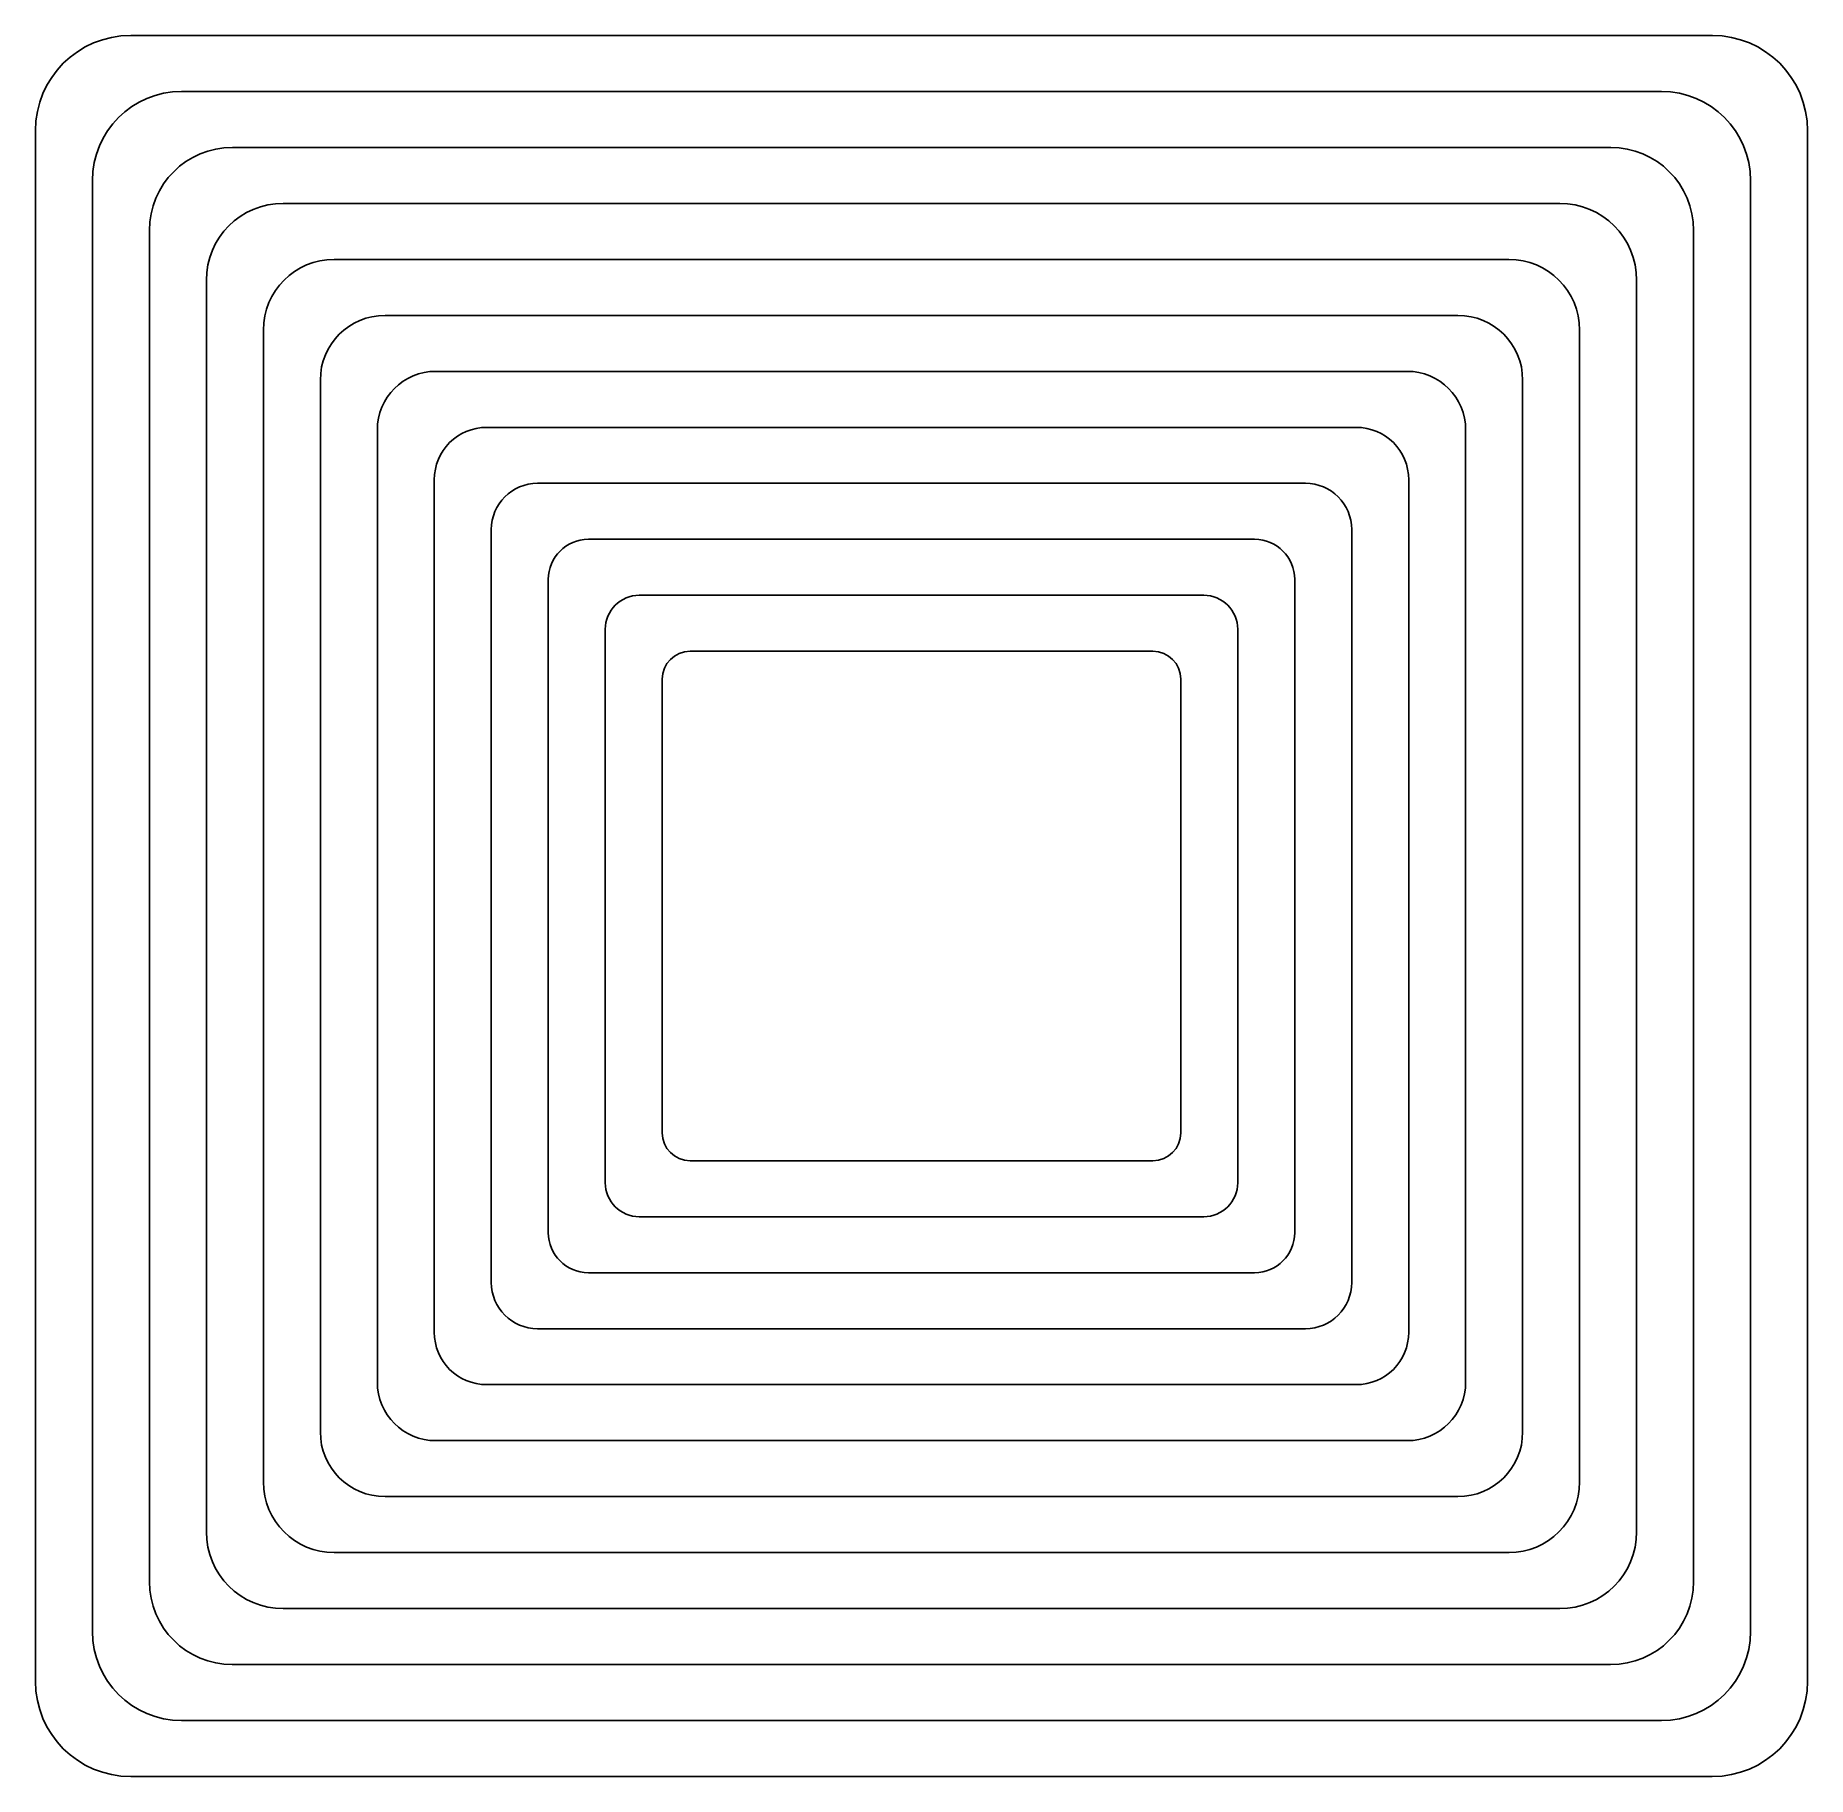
# Model space of a CAD drawing. Header units: centimetres. Extents: x -6.1 to 6.1, y -6 to 6.
import ezdxf

# ---------------------------------------------------------------- set-up
doc = ezdxf.new("R2010")
doc.units = ezdxf.units.CM
doc.header["$MEASUREMENT"] = 0
doc.layers.add('Layer 1', color=7, linetype='Continuous')

msp = doc.modelspace()

# ---------------------------------------------------------------- linework, layer by layer
at = {"layer": 'Layer 1', "color": 88, "lineweight": 25}
msp.add_open_spline([(-5.48602, 6.04035), (-5.48602, 6.04035), (5.48601, 6.04035), (5.48601, 6.04035), (5.48601, 6.04035), (5.48601, 6.04035), (5.48601, 6.04035), (5.48601, 6.04035), (5.48601, 6.04035), (5.8523, 6.04035), (6.14719, 5.74546), (6.14719, 5.37917), (6.14719, 5.37917), (6.14719, 5.37917), (6.14719, 5.37917), (6.14719, 5.37917), (6.14719, 5.37917), (6.14719, 5.37917), (6.14719, -5.37905), (6.14719, -5.37905), (6.14719, -5.37905), (6.14719, -5.37905), (6.14719, -5.37905), (6.14719, -5.37905), (6.14719, -5.37905), (6.14719, -5.74535), (5.8523, -6.04023), (5.48601, -6.04023), (5.48601, -6.04023), (5.48601, -6.04023), (5.48601, -6.04023), (5.486, -6.04023), (5.486, -6.04023), (5.47529, -6.04023), (-5.48602, -6.04023), (-5.48602, -6.04023), (-5.48602, -6.04023), (-5.48602, -6.04023), (-5.48602, -6.04023), (-5.48602, -6.04023), (-5.48602, -6.04023), (-5.85232, -6.04023), (-6.1472, -5.74534), (-6.1472, -5.37905), (-6.1472, -5.37905), (-6.1472, -5.37905), (-6.1472, -5.37905), (-6.1472, -5.37905), (-6.1472, -5.37905), (-6.1472, -5.37905), (-6.1472, 5.37917), (-6.1472, 5.37917), (-6.1472, 5.37917), (-6.1472, 5.37918), (-6.1472, 5.37918), (-6.1472, 5.37919), (-6.1472, 5.37919), (-6.14719, 5.74548), (-5.85231, 6.04035), (-5.48602, 6.04035), (-5.48602, 6.04035), (-5.48602, 6.04035), (-5.48602, 6.04035), (-5.48602, 6.04035)], degree=3, knots=[0, 0, 0, 0, 0.05882353, 0.05882353, 0.05882353, 0.05882353, 0.11764706, 0.11764706, 0.11764706, 0.11764706, 0.17647059, 0.17647059, 0.17647059, 0.17647059, 0.23529412, 0.23529412, 0.23529412, 0.23529412, 0.29411765, 0.29411765, 0.29411765, 0.29411765, 0.35294118, 0.35294118, 0.35294118, 0.35294118, 0.41176471, 0.41176471, 0.41176471, 0.41176471, 0.47058824, 0.47058824, 0.47058824, 0.47058824, 0.52941176, 0.52941176, 0.52941176, 0.52941176, 0.58823529, 0.58823529, 0.58823529, 0.58823529, 0.64705882, 0.64705882, 0.64705882, 0.64705882, 0.70588235, 0.70588235, 0.70588235, 0.70588235, 0.76470588, 0.76470588, 0.76470588, 0.76470588, 0.82352941, 0.82352941, 0.82352941, 0.82352941, 0.88235294, 0.88235294, 0.88235294, 0.88235294, 1, 1, 1, 1], dxfattribs=at)
at = {"layer": 'Layer 1', "color": 251}
for points, knots in [([(-5.13321, 5.6519), (-5.13321, 5.6519), (5.13321, 5.6519), (5.13321, 5.6519), (5.13321, 5.6519), (5.13321, 5.6519), (5.13321, 5.6519), (5.13321, 5.6519), (5.13321, 5.6519), (5.47595, 5.6519), (5.75187, 5.37598), (5.75187, 5.03324), (5.75187, 5.03324), (5.75187, 5.03324), (5.75187, 5.03324), (5.75187, 5.03324), (5.75187, 5.03324), (5.75187, 5.03268), (5.75187, -5.03312), (5.75187, -5.03312), (5.75187, -5.03312), (5.75187, -5.03312), (5.75187, -5.03312), (5.75187, -5.03312), (5.75187, -5.03312), (5.75187, -5.37586), (5.47594, -5.65178), (5.13321, -5.65178), (5.13321, -5.65178), (5.13321, -5.65178), (5.13321, -5.65178), (5.1332, -5.65178), (5.1332, -5.65178), (5.12347, -5.65178), (-5.13322, -5.65178), (-5.13322, -5.65178), (-5.13322, -5.65178), (-5.13322, -5.65178), (-5.13322, -5.65178), (-5.13322, -5.65178), (-5.13322, -5.65178), (-5.47596, -5.65178), (-5.75188, -5.37586), (-5.75188, -5.03312), (-5.75188, -5.03312), (-5.75188, -5.03312), (-5.75188, -5.03312), (-5.75188, -5.03312), (-5.75188, -5.03312), (-5.75188, -5.03256), (-5.75188, 5.03324), (-5.75188, 5.03324), (-5.75188, 5.03324), (-5.75188, 5.03325), (-5.75188, 5.03325), (-5.75188, 5.03325), (-5.75188, 5.03325), (-5.75187, 5.37598), (-5.47595, 5.6519), (-5.13322, 5.6519), (-5.13322, 5.6519), (-5.13322, 5.6519), (-5.13322, 5.6519), (-5.13322, 5.6519), (-5.13322, 5.6519), (-5.13322, 5.6519), (-5.13321, 5.6519), (-5.13321, 5.6519)], [0, 0, 0, 0, 0.05555556, 0.05555556, 0.05555556, 0.05555556, 0.11111111, 0.11111111, 0.11111111, 0.11111111, 0.16666667, 0.16666667, 0.16666667, 0.16666667, 0.22222222, 0.22222222, 0.22222222, 0.22222222, 0.27777778, 0.27777778, 0.27777778, 0.27777778, 0.33333333, 0.33333333, 0.33333333, 0.33333333, 0.38888889, 0.38888889, 0.38888889, 0.38888889, 0.44444444, 0.44444444, 0.44444444, 0.44444444, 0.5, 0.5, 0.5, 0.5, 0.55555556, 0.55555556, 0.55555556, 0.55555556, 0.61111111, 0.61111111, 0.61111111, 0.61111111, 0.66666667, 0.66666667, 0.66666667, 0.66666667, 0.72222222, 0.72222222, 0.72222222, 0.72222222, 0.77777778, 0.77777778, 0.77777778, 0.77777778, 0.83333333, 0.83333333, 0.83333333, 0.83333333, 0.88888889, 0.88888889, 0.88888889, 0.88888889, 1, 1, 1, 1]), ([(-5.13321, 5.6519), (-5.13321, 5.6519), (-5.13321, 5.6519), (-5.13321, 5.6519), (-5.13321, 5.6519), (-5.13321, 5.6519), (-5.13321, 5.6519), (-5.13321, 5.6519)], [0, 0, 0, 0, 0.33333333, 0.33333333, 0.33333333, 0.33333333, 1, 1, 1, 1]), ([(-4.0748, 4.48655), (-4.0748, 4.48655), (4.0748, 4.48655), (4.0748, 4.48655), (4.0748, 4.48655), (4.0748, 4.48655), (4.07481, 4.48655), (4.07481, 4.48655), (4.07481, 4.48655), (4.34688, 4.48655), (4.56591, 4.26752), (4.56591, 3.99545), (4.56591, 3.99545), (4.56591, 3.99545), (4.56591, 3.99545), (4.56591, 3.99545), (4.56591, 3.99545), (4.56591, 3.99322), (4.56591, -3.99533), (4.56591, -3.99533), (4.56591, -3.99533), (4.56591, -3.99533), (4.56591, -3.99534), (4.56591, -3.99534), (4.56591, -3.99534), (4.5659, -4.26741), (4.34687, -4.48643), (4.07481, -4.48643), (4.07481, -4.48643), (4.07481, -4.48643), (4.07481, -4.48643), (4.07481, -4.48643), (4.07481, -4.48643), (4.068, -4.48643), (-4.07479, -4.48643), (-4.07479, -4.48643), (-4.07479, -4.48643), (-4.07479, -4.48643), (-4.0748, -4.48643), (-4.0748, -4.48643), (-4.0748, -4.48643), (-4.34687, -4.48643), (-4.56589, -4.2674), (-4.56589, -3.99533), (-4.56589, -3.99533), (-4.56589, -3.99533), (-4.56589, -3.99533), (-4.56589, -3.99533), (-4.56589, -3.99533), (-4.56589, -3.9931), (-4.56589, 3.99545), (-4.56589, 3.99545), (-4.56589, 3.99545), (-4.56589, 3.99545), (-4.56589, 3.99546), (-4.56589, 3.99546), (-4.56589, 3.99546), (-4.56588, 4.26752), (-4.34686, 4.48655), (-4.07479, 4.48655), (-4.07479, 4.48655), (-4.07479, 4.48655), (-4.07479, 4.48655), (-4.07479, 4.48655), (-4.07479, 4.48655), (-4.07479, 4.48655), (-4.0748, 4.48655), (-4.0748, 4.48655)], [0, 0, 0, 0, 0.05555556, 0.05555556, 0.05555556, 0.05555556, 0.11111111, 0.11111111, 0.11111111, 0.11111111, 0.16666667, 0.16666667, 0.16666667, 0.16666667, 0.22222222, 0.22222222, 0.22222222, 0.22222222, 0.27777778, 0.27777778, 0.27777778, 0.27777778, 0.33333333, 0.33333333, 0.33333333, 0.33333333, 0.38888889, 0.38888889, 0.38888889, 0.38888889, 0.44444444, 0.44444444, 0.44444444, 0.44444444, 0.5, 0.5, 0.5, 0.5, 0.55555556, 0.55555556, 0.55555556, 0.55555556, 0.61111111, 0.61111111, 0.61111111, 0.61111111, 0.66666667, 0.66666667, 0.66666667, 0.66666667, 0.72222222, 0.72222222, 0.72222222, 0.72222222, 0.77777778, 0.77777778, 0.77777778, 0.77777778, 0.83333333, 0.83333333, 0.83333333, 0.83333333, 0.88888889, 0.88888889, 0.88888889, 0.88888889, 1, 1, 1, 1]), ([(-4.0748, 4.48655), (-4.0748, 4.48655), (-4.0748, 4.48655), (-4.0748, 4.48655), (-4.0748, 4.48655), (-4.0748, 4.48655), (-4.0748, 4.48655), (-4.0748, 4.48655)], [0, 0, 0, 0, 0.33333333, 0.33333333, 0.33333333, 0.33333333, 1, 1, 1, 1])]:
    msp.add_open_spline(points, degree=3, knots=knots, dxfattribs=at)
at = {"layer": 'Layer 1', "lineweight": 25}
for points, knots in [([(-5.13321, 5.6519), (-5.13321, 5.6519), (5.13321, 5.6519), (5.13321, 5.6519), (5.13321, 5.6519), (5.13321, 5.6519), (5.13321, 5.6519), (5.13321, 5.6519), (5.13321, 5.6519), (5.47595, 5.6519), (5.75187, 5.37598), (5.75187, 5.03324), (5.75187, 5.03324), (5.75187, 5.03324), (5.75187, 5.03324), (5.75187, 5.03324), (5.75187, 5.03324), (5.75187, 5.03268), (5.75187, -5.03312), (5.75187, -5.03312), (5.75187, -5.03312), (5.75187, -5.03312), (5.75187, -5.03312), (5.75187, -5.03312), (5.75187, -5.03312), (5.75187, -5.37586), (5.47594, -5.65178), (5.13321, -5.65178), (5.13321, -5.65178), (5.13321, -5.65178), (5.13321, -5.65178), (5.1332, -5.65178), (5.1332, -5.65178), (5.12347, -5.65178), (-5.13322, -5.65178), (-5.13322, -5.65178), (-5.13322, -5.65178), (-5.13322, -5.65178), (-5.13322, -5.65178), (-5.13322, -5.65178), (-5.13322, -5.65178), (-5.47596, -5.65178), (-5.75188, -5.37586), (-5.75188, -5.03312), (-5.75188, -5.03312), (-5.75188, -5.03312), (-5.75188, -5.03312), (-5.75188, -5.03312), (-5.75188, -5.03312), (-5.75188, -5.03256), (-5.75188, 5.03324), (-5.75188, 5.03324), (-5.75188, 5.03324), (-5.75188, 5.03325), (-5.75188, 5.03325), (-5.75188, 5.03325), (-5.75188, 5.03325), (-5.75187, 5.37598), (-5.47595, 5.6519), (-5.13322, 5.6519), (-5.13322, 5.6519), (-5.13322, 5.6519), (-5.13322, 5.6519), (-5.13322, 5.6519)], [0, 0, 0, 0, 0.05882353, 0.05882353, 0.05882353, 0.05882353, 0.11764706, 0.11764706, 0.11764706, 0.11764706, 0.17647059, 0.17647059, 0.17647059, 0.17647059, 0.23529412, 0.23529412, 0.23529412, 0.23529412, 0.29411765, 0.29411765, 0.29411765, 0.29411765, 0.35294118, 0.35294118, 0.35294118, 0.35294118, 0.41176471, 0.41176471, 0.41176471, 0.41176471, 0.47058824, 0.47058824, 0.47058824, 0.47058824, 0.52941176, 0.52941176, 0.52941176, 0.52941176, 0.58823529, 0.58823529, 0.58823529, 0.58823529, 0.64705882, 0.64705882, 0.64705882, 0.64705882, 0.70588235, 0.70588235, 0.70588235, 0.70588235, 0.76470588, 0.76470588, 0.76470588, 0.76470588, 0.82352941, 0.82352941, 0.82352941, 0.82352941, 0.88235294, 0.88235294, 0.88235294, 0.88235294, 1, 1, 1, 1]), ([(-5.13321, 5.6519), (-5.13321, 5.6519), (-5.13321, 5.6519), (-5.13321, 5.6519), (-5.13321, 5.6519), (-5.13321, 5.6519), (-5.13321, 5.6519), (-5.13321, 5.6519)], [0, 0, 0, 0, 0.33333333, 0.33333333, 0.33333333, 0.33333333, 1, 1, 1, 1]), ([(-4.78041, 5.26345), (-4.78041, 5.26345), (4.78041, 5.26345), (4.78041, 5.26345), (4.78041, 5.26345), (4.78041, 5.26345), (4.78041, 5.26345), (4.78041, 5.26345), (4.78041, 5.26345), (5.09959, 5.26345), (5.35655, 5.00649), (5.35655, 4.68731), (5.35655, 4.68731), (5.35655, 4.68731), (5.35655, 4.68731), (5.35655, 4.68731), (5.35655, 4.68731), (5.35655, 4.68619), (5.35655, -4.68719), (5.35655, -4.68719), (5.35655, -4.68719), (5.35655, -4.68719), (5.35655, -4.68719), (5.35655, -4.6872), (5.35655, -4.6872), (5.35655, -5.00638), (5.09959, -5.26334), (4.78041, -5.26334), (4.78041, -5.26334), (4.78041, -5.26334), (4.78041, -5.26334), (4.7804, -5.26334), (4.7804, -5.26334), (4.77164, -5.26334), (-4.78041, -5.26334), (-4.78041, -5.26334), (-4.78041, -5.26334), (-4.78041, -5.26334), (-4.78041, -5.26334), (-4.78041, -5.26334), (-4.78041, -5.26334), (-5.09959, -5.26334), (-5.35655, -5.00638), (-5.35655, -4.6872), (-5.35655, -4.6872), (-5.35655, -4.6872), (-5.35655, -4.6872), (-5.35655, -4.6872), (-5.35655, -4.6872), (-5.35655, -4.68608), (-5.35655, 4.6873), (-5.35655, 4.6873), (-5.35655, 4.6873), (-5.35655, 4.68731), (-5.35655, 4.68731), (-5.35655, 4.68732), (-5.35655, 4.68732), (-5.35654, 5.00649), (-5.09959, 5.26344), (-4.78041, 5.26344), (-4.78041, 5.26344), (-4.78041, 5.26344), (-4.78041, 5.26344), (-4.78041, 5.26344)], [0, 0, 0, 0, 0.05882353, 0.05882353, 0.05882353, 0.05882353, 0.11764706, 0.11764706, 0.11764706, 0.11764706, 0.17647059, 0.17647059, 0.17647059, 0.17647059, 0.23529412, 0.23529412, 0.23529412, 0.23529412, 0.29411765, 0.29411765, 0.29411765, 0.29411765, 0.35294118, 0.35294118, 0.35294118, 0.35294118, 0.41176471, 0.41176471, 0.41176471, 0.41176471, 0.47058824, 0.47058824, 0.47058824, 0.47058824, 0.52941176, 0.52941176, 0.52941176, 0.52941176, 0.58823529, 0.58823529, 0.58823529, 0.58823529, 0.64705882, 0.64705882, 0.64705882, 0.64705882, 0.70588235, 0.70588235, 0.70588235, 0.70588235, 0.76470588, 0.76470588, 0.76470588, 0.76470588, 0.82352941, 0.82352941, 0.82352941, 0.82352941, 0.88235294, 0.88235294, 0.88235294, 0.88235294, 1, 1, 1, 1]), ([(-4.78041, 5.26345), (-4.78041, 5.26345), (-4.78041, 5.26345), (-4.78041, 5.26345), (-4.78041, 5.26345), (-4.78041, 5.26345), (-4.78041, 5.26345), (-4.78041, 5.26345)], [0, 0, 0, 0, 0.33333333, 0.33333333, 0.33333333, 0.33333333, 1, 1, 1, 1]), ([(-4.4276, 4.875), (-4.4276, 4.875), (4.42761, 4.875), (4.42761, 4.875), (4.42761, 4.875), (4.42761, 4.875), (4.42761, 4.875), (4.42762, 4.875), (4.42762, 4.875), (4.72324, 4.875), (4.96124, 4.637), (4.96124, 4.34138), (4.96124, 4.34138), (4.96124, 4.34138), (4.96124, 4.34138), (4.96124, 4.34138), (4.96124, 4.34138), (4.96124, 4.33971), (4.96124, -4.34126), (4.96124, -4.34126), (4.96124, -4.34126), (4.96124, -4.34126), (4.96124, -4.34127), (4.96124, -4.34127), (4.96124, -4.34127), (4.96124, -4.63689), (4.72324, -4.87489), (4.42762, -4.87489), (4.42762, -4.87489), (4.42762, -4.87489), (4.42762, -4.87489), (4.42761, -4.87489), (4.42761, -4.87489), (4.41983, -4.87489), (-4.42759, -4.87489), (-4.42759, -4.87489), (-4.42759, -4.87489), (-4.42759, -4.87489), (-4.42759, -4.87489), (-4.4276, -4.87489), (-4.4276, -4.87489), (-4.72323, -4.87488), (-4.96122, -4.63689), (-4.96122, -4.34127), (-4.96122, -4.34127), (-4.96122, -4.34127), (-4.96122, -4.34127), (-4.96122, -4.34127), (-4.96122, -4.34127), (-4.96122, -4.3396), (-4.96122, 4.34137), (-4.96122, 4.34137), (-4.96122, 4.34137), (-4.96122, 4.34138), (-4.96122, 4.34138), (-4.96122, 4.34138), (-4.96122, 4.34138), (-4.96121, 4.637), (-4.72322, 4.87499), (-4.4276, 4.87499), (-4.4276, 4.87499), (-4.4276, 4.87499), (-4.4276, 4.87499), (-4.4276, 4.87499)], [0, 0, 0, 0, 0.05882353, 0.05882353, 0.05882353, 0.05882353, 0.11764706, 0.11764706, 0.11764706, 0.11764706, 0.17647059, 0.17647059, 0.17647059, 0.17647059, 0.23529412, 0.23529412, 0.23529412, 0.23529412, 0.29411765, 0.29411765, 0.29411765, 0.29411765, 0.35294118, 0.35294118, 0.35294118, 0.35294118, 0.41176471, 0.41176471, 0.41176471, 0.41176471, 0.47058824, 0.47058824, 0.47058824, 0.47058824, 0.52941176, 0.52941176, 0.52941176, 0.52941176, 0.58823529, 0.58823529, 0.58823529, 0.58823529, 0.64705882, 0.64705882, 0.64705882, 0.64705882, 0.70588235, 0.70588235, 0.70588235, 0.70588235, 0.76470588, 0.76470588, 0.76470588, 0.76470588, 0.82352941, 0.82352941, 0.82352941, 0.82352941, 0.88235294, 0.88235294, 0.88235294, 0.88235294, 1, 1, 1, 1]), ([(-4.4276, 4.875), (-4.4276, 4.875), (-4.4276, 4.875), (-4.4276, 4.875), (-4.4276, 4.875), (-4.4276, 4.875), (-4.4276, 4.875), (-4.4276, 4.875)], [0, 0, 0, 0, 0.33333333, 0.33333333, 0.33333333, 0.33333333, 1, 1, 1, 1]), ([(-4.0748, 4.48655), (-4.0748, 4.48655), (4.0748, 4.48655), (4.0748, 4.48655), (4.0748, 4.48655), (4.0748, 4.48655), (4.07481, 4.48655), (4.07481, 4.48655), (4.07481, 4.48655), (4.34688, 4.48655), (4.56591, 4.26752), (4.56591, 3.99545), (4.56591, 3.99545), (4.56591, 3.99545), (4.56591, 3.99545), (4.56591, 3.99545), (4.56591, 3.99545), (4.56591, 3.99322), (4.56591, -3.99533), (4.56591, -3.99533), (4.56591, -3.99533), (4.56591, -3.99533), (4.56591, -3.99534), (4.56591, -3.99534), (4.56591, -3.99534), (4.5659, -4.26741), (4.34687, -4.48643), (4.07481, -4.48643), (4.07481, -4.48643), (4.07481, -4.48643), (4.07481, -4.48643), (4.07481, -4.48643), (4.07481, -4.48643), (4.068, -4.48643), (-4.07479, -4.48643), (-4.07479, -4.48643), (-4.07479, -4.48643), (-4.07479, -4.48643), (-4.0748, -4.48643), (-4.0748, -4.48643), (-4.0748, -4.48643), (-4.34687, -4.48643), (-4.56589, -4.2674), (-4.56589, -3.99533), (-4.56589, -3.99533), (-4.56589, -3.99533), (-4.56589, -3.99533), (-4.56589, -3.99533), (-4.56589, -3.99533), (-4.56589, -3.9931), (-4.56589, 3.99545), (-4.56589, 3.99545), (-4.56589, 3.99545), (-4.56589, 3.99545), (-4.56589, 3.99546), (-4.56589, 3.99546), (-4.56589, 3.99546), (-4.56588, 4.26752), (-4.34686, 4.48655), (-4.07479, 4.48655), (-4.07479, 4.48655), (-4.07479, 4.48655), (-4.07479, 4.48655), (-4.07479, 4.48655)], [0, 0, 0, 0, 0.05882353, 0.05882353, 0.05882353, 0.05882353, 0.11764706, 0.11764706, 0.11764706, 0.11764706, 0.17647059, 0.17647059, 0.17647059, 0.17647059, 0.23529412, 0.23529412, 0.23529412, 0.23529412, 0.29411765, 0.29411765, 0.29411765, 0.29411765, 0.35294118, 0.35294118, 0.35294118, 0.35294118, 0.41176471, 0.41176471, 0.41176471, 0.41176471, 0.47058824, 0.47058824, 0.47058824, 0.47058824, 0.52941176, 0.52941176, 0.52941176, 0.52941176, 0.58823529, 0.58823529, 0.58823529, 0.58823529, 0.64705882, 0.64705882, 0.64705882, 0.64705882, 0.70588235, 0.70588235, 0.70588235, 0.70588235, 0.76470588, 0.76470588, 0.76470588, 0.76470588, 0.82352941, 0.82352941, 0.82352941, 0.82352941, 0.88235294, 0.88235294, 0.88235294, 0.88235294, 1, 1, 1, 1]), ([(-4.0748, 4.48655), (-4.0748, 4.48655), (-4.0748, 4.48655), (-4.0748, 4.48655), (-4.0748, 4.48655), (-4.0748, 4.48655), (-4.0748, 4.48655), (-4.0748, 4.48655)], [0, 0, 0, 0, 0.33333333, 0.33333333, 0.33333333, 0.33333333, 1, 1, 1, 1]), ([(-3.72199, 4.0981), (-3.72199, 4.0981), (3.722, 4.0981), (3.722, 4.0981), (3.722, 4.0981), (3.722, 4.0981), (3.722, 4.0981), (3.72201, 4.0981), (3.72201, 4.0981), (3.97052, 4.09809), (4.17058, 3.89803), (4.17058, 3.64952), (4.17058, 3.64952), (4.17058, 3.64952), (4.17058, 3.64952), (4.17058, 3.64951), (4.17058, 3.64951), (4.17058, 3.64672), (4.17058, -3.64942), (4.17058, -3.64942), (4.17058, -3.64942), (4.17058, -3.64942), (4.17058, -3.64943), (4.17058, -3.64943), (4.17058, -3.64943), (4.17057, -3.89794), (3.97051, -4.098), (3.722, -4.098), (3.722, -4.098), (3.722, -4.098), (3.722, -4.098), (3.72199, -4.098), (3.72199, -4.098), (3.71615, -4.098), (-3.722, -4.098), (-3.722, -4.098), (-3.722, -4.098), (-3.722, -4.098), (-3.72201, -4.098), (-3.72201, -4.098), (-3.72201, -4.098), (-3.97052, -4.09799), (-4.17058, -3.89793), (-4.17058, -3.64942), (-4.17058, -3.64942), (-4.17058, -3.64942), (-4.17058, -3.64942), (-4.17058, -3.64941), (-4.17058, -3.64941), (-4.17058, -3.64662), (-4.17058, 3.64952), (-4.17058, 3.64952), (-4.17058, 3.64952), (-4.17058, 3.64952), (-4.17058, 3.64953), (-4.17058, 3.64953), (-4.17058, 3.64953), (-4.17058, 3.89804), (-3.97051, 4.0981), (-3.722, 4.0981), (-3.722, 4.0981), (-3.722, 4.0981), (-3.722, 4.0981), (-3.722, 4.0981)], [0, 0, 0, 0, 0.05882353, 0.05882353, 0.05882353, 0.05882353, 0.11764706, 0.11764706, 0.11764706, 0.11764706, 0.17647059, 0.17647059, 0.17647059, 0.17647059, 0.23529412, 0.23529412, 0.23529412, 0.23529412, 0.29411765, 0.29411765, 0.29411765, 0.29411765, 0.35294118, 0.35294118, 0.35294118, 0.35294118, 0.41176471, 0.41176471, 0.41176471, 0.41176471, 0.47058824, 0.47058824, 0.47058824, 0.47058824, 0.52941176, 0.52941176, 0.52941176, 0.52941176, 0.58823529, 0.58823529, 0.58823529, 0.58823529, 0.64705882, 0.64705882, 0.64705882, 0.64705882, 0.70588235, 0.70588235, 0.70588235, 0.70588235, 0.76470588, 0.76470588, 0.76470588, 0.76470588, 0.82352941, 0.82352941, 0.82352941, 0.82352941, 0.88235294, 0.88235294, 0.88235294, 0.88235294, 1, 1, 1, 1]), ([(-3.72199, 4.0981), (-3.72199, 4.0981), (-3.72199, 4.0981), (-3.72199, 4.0981), (-3.72199, 4.0981), (-3.72199, 4.0981), (-3.72199, 4.0981), (-3.72199, 4.0981)], [0, 0, 0, 0, 0.33333333, 0.33333333, 0.33333333, 0.33333333, 1, 1, 1, 1]), ([(-2.66358, 2.93275), (-2.66358, 2.93275), (2.66359, 2.93275), (2.66359, 2.93275), (2.66359, 2.93275), (2.6636, 2.93275), (2.6636, 2.93275), (2.6636, 2.93275), (2.6636, 2.93275), (2.84144, 2.93274), (2.98461, 2.78957), (2.98461, 2.61173), (2.98461, 2.61173), (2.98461, 2.61173), (2.98461, 2.61173), (2.98461, 2.61172), (2.98461, 2.61172), (2.98461, 2.60726), (2.98461, -2.61163), (2.98461, -2.61163), (2.98461, -2.61163), (2.98461, -2.61164), (2.98461, -2.61164), (2.98461, -2.61164), (2.98461, -2.61164), (2.9846, -2.78948), (2.84143, -2.93265), (2.66359, -2.93265), (2.66359, -2.93265), (2.66359, -2.93265), (2.66359, -2.93265), (2.66359, -2.93265), (2.66359, -2.93265), (2.66067, -2.93265), (-2.66357, -2.93265), (-2.66357, -2.93265), (-2.66357, -2.93265), (-2.66358, -2.93265), (-2.66358, -2.93265), (-2.66358, -2.93265), (-2.66358, -2.93265), (-2.84142, -2.93264), (-2.98459, -2.78947), (-2.98459, -2.61163), (-2.98459, -2.61163), (-2.98459, -2.61163), (-2.98459, -2.61163), (-2.98459, -2.61162), (-2.98459, -2.61162), (-2.98459, -2.60716), (-2.98459, 2.61173), (-2.98459, 2.61173), (-2.98459, 2.61173), (-2.98459, 2.61173), (-2.98459, 2.61173), (-2.98459, 2.61174), (-2.98459, 2.61174), (-2.98459, 2.78958), (-2.84142, 2.93275), (-2.66357, 2.93275), (-2.66357, 2.93275), (-2.66357, 2.93275), (-2.66357, 2.93275), (-2.66357, 2.93275)], [0, 0, 0, 0, 0.05882353, 0.05882353, 0.05882353, 0.05882353, 0.11764706, 0.11764706, 0.11764706, 0.11764706, 0.17647059, 0.17647059, 0.17647059, 0.17647059, 0.23529412, 0.23529412, 0.23529412, 0.23529412, 0.29411765, 0.29411765, 0.29411765, 0.29411765, 0.35294118, 0.35294118, 0.35294118, 0.35294118, 0.41176471, 0.41176471, 0.41176471, 0.41176471, 0.47058824, 0.47058824, 0.47058824, 0.47058824, 0.52941176, 0.52941176, 0.52941176, 0.52941176, 0.58823529, 0.58823529, 0.58823529, 0.58823529, 0.64705882, 0.64705882, 0.64705882, 0.64705882, 0.70588235, 0.70588235, 0.70588235, 0.70588235, 0.76470588, 0.76470588, 0.76470588, 0.76470588, 0.82352941, 0.82352941, 0.82352941, 0.82352941, 0.88235294, 0.88235294, 0.88235294, 0.88235294, 1, 1, 1, 1]), ([(-2.66358, 2.93275), (-2.66358, 2.93275), (-2.66358, 2.93275), (-2.66358, 2.93275), (-2.66358, 2.93275), (-2.66358, 2.93275), (-2.66358, 2.93275), (-2.66358, 2.93275)], [0, 0, 0, 0, 0.33333333, 0.33333333, 0.33333333, 0.33333333, 1, 1, 1, 1]), ([(-2.31078, 2.5443), (-2.31078, 2.5443), (2.31078, 2.5443), (2.31078, 2.5443), (2.31078, 2.5443), (2.31079, 2.5443), (2.31079, 2.5443), (2.3108, 2.5443), (2.3108, 2.5443), (2.46508, 2.54429), (2.58928, 2.42009), (2.58928, 2.2658), (2.58928, 2.2658), (2.58928, 2.2658), (2.58928, 2.2658), (2.58928, 2.26579), (2.58928, 2.26579), (2.58928, 2.26077), (2.58928, -2.2657), (2.58928, -2.2657), (2.58928, -2.2657), (2.58928, -2.26571), (2.58928, -2.26571), (2.58928, -2.26572), (2.58928, -2.26572), (2.58927, -2.42), (2.46507, -2.5442), (2.31078, -2.5442), (2.31078, -2.5442), (2.31078, -2.5442), (2.31078, -2.5442), (2.31078, -2.5442), (2.31078, -2.5442), (2.30883, -2.5442), (-2.31078, -2.5442), (-2.31078, -2.5442), (-2.31078, -2.5442), (-2.31079, -2.5442), (-2.31079, -2.5442), (-2.3108, -2.5442), (-2.3108, -2.5442), (-2.46508, -2.54419), (-2.58928, -2.41998), (-2.58928, -2.2657), (-2.58928, -2.2657), (-2.58928, -2.2657), (-2.58928, -2.2657), (-2.58928, -2.26569), (-2.58928, -2.26569), (-2.58928, -2.26067), (-2.58928, 2.2658), (-2.58928, 2.2658), (-2.58928, 2.2658), (-2.58928, 2.2658), (-2.58928, 2.2658), (-2.58928, 2.2658), (-2.58928, 2.2658), (-2.58928, 2.42009), (-2.46507, 2.54429), (-2.31078, 2.54429), (-2.31078, 2.54429), (-2.31078, 2.54429), (-2.31078, 2.54429), (-2.31078, 2.54429)], [0, 0, 0, 0, 0.05882353, 0.05882353, 0.05882353, 0.05882353, 0.11764706, 0.11764706, 0.11764706, 0.11764706, 0.17647059, 0.17647059, 0.17647059, 0.17647059, 0.23529412, 0.23529412, 0.23529412, 0.23529412, 0.29411765, 0.29411765, 0.29411765, 0.29411765, 0.35294118, 0.35294118, 0.35294118, 0.35294118, 0.41176471, 0.41176471, 0.41176471, 0.41176471, 0.47058824, 0.47058824, 0.47058824, 0.47058824, 0.52941176, 0.52941176, 0.52941176, 0.52941176, 0.58823529, 0.58823529, 0.58823529, 0.58823529, 0.64705882, 0.64705882, 0.64705882, 0.64705882, 0.70588235, 0.70588235, 0.70588235, 0.70588235, 0.76470588, 0.76470588, 0.76470588, 0.76470588, 0.82352941, 0.82352941, 0.82352941, 0.82352941, 0.88235294, 0.88235294, 0.88235294, 0.88235294, 1, 1, 1, 1]), ([(-2.31078, 2.5443), (-2.31078, 2.5443), (-2.31078, 2.5443), (-2.31078, 2.5443), (-2.31078, 2.5443), (-2.31078, 2.5443), (-2.31078, 2.5443), (-2.31078, 2.5443)], [0, 0, 0, 0, 0.33333333, 0.33333333, 0.33333333, 0.33333333, 1, 1, 1, 1]), ([(-1.95797, 2.15585), (-1.95797, 2.15585), (1.95798, 2.15585), (1.95798, 2.15585), (1.95798, 2.15585), (1.95799, 2.15585), (1.95799, 2.15585), (1.958, 2.15585), (1.958, 2.15585), (2.08873, 2.15584), (2.19396, 2.0506), (2.19396, 1.91987), (2.19396, 1.91987), (2.19396, 1.91987), (2.19396, 1.91987), (2.19396, 1.91986), (2.19396, 1.91986), (2.19396, 1.91428), (2.19396, -1.91977), (2.19396, -1.91977), (2.19396, -1.91977), (2.19396, -1.91978), (2.19396, -1.91978), (2.19396, -1.91979), (2.19396, -1.91979), (2.19395, -2.05051), (2.08871, -2.15575), (1.95798, -2.15575), (1.95798, -2.15575), (1.95798, -2.15575), (1.95798, -2.15575), (1.95798, -2.15575), (1.95798, -2.15575), (1.95701, -2.15575), (-1.95797, -2.15575), (-1.95797, -2.15575), (-1.95797, -2.15575), (-1.95798, -2.15575), (-1.95798, -2.15575), (-1.95799, -2.15575), (-1.95799, -2.15575), (-2.08872, -2.15574), (-2.19395, -2.0505), (-2.19395, -1.91977), (-2.19395, -1.91977), (-2.19395, -1.91977), (-2.19395, -1.91977), (-2.19395, -1.91976), (-2.19395, -1.91976), (-2.19395, -1.91418), (-2.19395, 1.91987), (-2.19395, 1.91987), (-2.19395, 1.91987), (-2.19395, 1.91987), (-2.19395, 1.91987), (-2.19395, 1.91987), (-2.19395, 1.91987), (-2.19395, 2.0506), (-2.0887, 2.15584), (-1.95797, 2.15584), (-1.95797, 2.15584), (-1.95797, 2.15584), (-1.95797, 2.15584), (-1.95797, 2.15584)], [0, 0, 0, 0, 0.05882353, 0.05882353, 0.05882353, 0.05882353, 0.11764706, 0.11764706, 0.11764706, 0.11764706, 0.17647059, 0.17647059, 0.17647059, 0.17647059, 0.23529412, 0.23529412, 0.23529412, 0.23529412, 0.29411765, 0.29411765, 0.29411765, 0.29411765, 0.35294118, 0.35294118, 0.35294118, 0.35294118, 0.41176471, 0.41176471, 0.41176471, 0.41176471, 0.47058824, 0.47058824, 0.47058824, 0.47058824, 0.52941176, 0.52941176, 0.52941176, 0.52941176, 0.58823529, 0.58823529, 0.58823529, 0.58823529, 0.64705882, 0.64705882, 0.64705882, 0.64705882, 0.70588235, 0.70588235, 0.70588235, 0.70588235, 0.76470588, 0.76470588, 0.76470588, 0.76470588, 0.82352941, 0.82352941, 0.82352941, 0.82352941, 0.88235294, 0.88235294, 0.88235294, 0.88235294, 1, 1, 1, 1]), ([(-1.95797, 2.15585), (-1.95797, 2.15585), (-1.95797, 2.15585), (-1.95797, 2.15585), (-1.95797, 2.15585), (-1.95797, 2.15585), (-1.95797, 2.15585), (-1.95797, 2.15585)], [0, 0, 0, 0, 0.33333333, 0.33333333, 0.33333333, 0.33333333, 1, 1, 1, 1])]:
    msp.add_open_spline(points, degree=3, knots=knots, dxfattribs=at)
at = {"layer": 'Layer 1', "color": 79}
for points, knots in [([(-4.78041, 5.26345), (-4.78041, 5.26345), (4.78041, 5.26345), (4.78041, 5.26345), (4.78041, 5.26345), (4.78041, 5.26345), (4.78041, 5.26345), (4.78041, 5.26345), (4.78041, 5.26345), (5.09959, 5.26345), (5.35655, 5.00649), (5.35655, 4.68731), (5.35655, 4.68731), (5.35655, 4.68731), (5.35655, 4.68731), (5.35655, 4.68731), (5.35655, 4.68731), (5.35655, 4.68619), (5.35655, -4.68719), (5.35655, -4.68719), (5.35655, -4.68719), (5.35655, -4.68719), (5.35655, -4.68719), (5.35655, -4.6872), (5.35655, -4.6872), (5.35655, -5.00638), (5.09959, -5.26334), (4.78041, -5.26334), (4.78041, -5.26334), (4.78041, -5.26334), (4.78041, -5.26334), (4.7804, -5.26334), (4.7804, -5.26334), (4.77164, -5.26334), (-4.78041, -5.26334), (-4.78041, -5.26334), (-4.78041, -5.26334), (-4.78041, -5.26334), (-4.78041, -5.26334), (-4.78041, -5.26334), (-4.78041, -5.26334), (-5.09959, -5.26334), (-5.35655, -5.00638), (-5.35655, -4.6872), (-5.35655, -4.6872), (-5.35655, -4.6872), (-5.35655, -4.6872), (-5.35655, -4.6872), (-5.35655, -4.6872), (-5.35655, -4.68608), (-5.35655, 4.6873), (-5.35655, 4.6873), (-5.35655, 4.6873), (-5.35655, 4.68731), (-5.35655, 4.68731), (-5.35655, 4.68732), (-5.35655, 4.68732), (-5.35654, 5.00649), (-5.09959, 5.26344), (-4.78041, 5.26344), (-4.78041, 5.26344), (-4.78041, 5.26344), (-4.78041, 5.26344), (-4.78041, 5.26344), (-4.78041, 5.26344), (-4.78041, 5.26344), (-4.78041, 5.26345), (-4.78041, 5.26345)], [0, 0, 0, 0, 0.05555556, 0.05555556, 0.05555556, 0.05555556, 0.11111111, 0.11111111, 0.11111111, 0.11111111, 0.16666667, 0.16666667, 0.16666667, 0.16666667, 0.22222222, 0.22222222, 0.22222222, 0.22222222, 0.27777778, 0.27777778, 0.27777778, 0.27777778, 0.33333333, 0.33333333, 0.33333333, 0.33333333, 0.38888889, 0.38888889, 0.38888889, 0.38888889, 0.44444444, 0.44444444, 0.44444444, 0.44444444, 0.5, 0.5, 0.5, 0.5, 0.55555556, 0.55555556, 0.55555556, 0.55555556, 0.61111111, 0.61111111, 0.61111111, 0.61111111, 0.66666667, 0.66666667, 0.66666667, 0.66666667, 0.72222222, 0.72222222, 0.72222222, 0.72222222, 0.77777778, 0.77777778, 0.77777778, 0.77777778, 0.83333333, 0.83333333, 0.83333333, 0.83333333, 0.88888889, 0.88888889, 0.88888889, 0.88888889, 1, 1, 1, 1]), ([(-4.78041, 5.26345), (-4.78041, 5.26345), (-4.78041, 5.26345), (-4.78041, 5.26345), (-4.78041, 5.26345), (-4.78041, 5.26345), (-4.78041, 5.26345), (-4.78041, 5.26345)], [0, 0, 0, 0, 0.33333333, 0.33333333, 0.33333333, 0.33333333, 1, 1, 1, 1])]:
    msp.add_open_spline(points, degree=3, knots=knots, dxfattribs=at)
at = {"layer": 'Layer 1', "color": 8}
for points, knots in [([(-4.4276, 4.875), (-4.4276, 4.875), (4.42761, 4.875), (4.42761, 4.875), (4.42761, 4.875), (4.42761, 4.875), (4.42761, 4.875), (4.42762, 4.875), (4.42762, 4.875), (4.72324, 4.875), (4.96124, 4.637), (4.96124, 4.34138), (4.96124, 4.34138), (4.96124, 4.34138), (4.96124, 4.34138), (4.96124, 4.34138), (4.96124, 4.34138), (4.96124, 4.33971), (4.96124, -4.34126), (4.96124, -4.34126), (4.96124, -4.34126), (4.96124, -4.34126), (4.96124, -4.34127), (4.96124, -4.34127), (4.96124, -4.34127), (4.96124, -4.63689), (4.72324, -4.87489), (4.42762, -4.87489), (4.42762, -4.87489), (4.42762, -4.87489), (4.42762, -4.87489), (4.42761, -4.87489), (4.42761, -4.87489), (4.41983, -4.87489), (-4.42759, -4.87489), (-4.42759, -4.87489), (-4.42759, -4.87489), (-4.42759, -4.87489), (-4.42759, -4.87489), (-4.4276, -4.87489), (-4.4276, -4.87489), (-4.72323, -4.87488), (-4.96122, -4.63689), (-4.96122, -4.34127), (-4.96122, -4.34127), (-4.96122, -4.34127), (-4.96122, -4.34127), (-4.96122, -4.34127), (-4.96122, -4.34127), (-4.96122, -4.3396), (-4.96122, 4.34137), (-4.96122, 4.34137), (-4.96122, 4.34137), (-4.96122, 4.34138), (-4.96122, 4.34138), (-4.96122, 4.34138), (-4.96122, 4.34138), (-4.96121, 4.637), (-4.72322, 4.87499), (-4.4276, 4.87499), (-4.4276, 4.87499), (-4.4276, 4.87499), (-4.4276, 4.87499), (-4.4276, 4.87499), (-4.4276, 4.87499), (-4.4276, 4.87499), (-4.4276, 4.875), (-4.4276, 4.875)], [0, 0, 0, 0, 0.05555556, 0.05555556, 0.05555556, 0.05555556, 0.11111111, 0.11111111, 0.11111111, 0.11111111, 0.16666667, 0.16666667, 0.16666667, 0.16666667, 0.22222222, 0.22222222, 0.22222222, 0.22222222, 0.27777778, 0.27777778, 0.27777778, 0.27777778, 0.33333333, 0.33333333, 0.33333333, 0.33333333, 0.38888889, 0.38888889, 0.38888889, 0.38888889, 0.44444444, 0.44444444, 0.44444444, 0.44444444, 0.5, 0.5, 0.5, 0.5, 0.55555556, 0.55555556, 0.55555556, 0.55555556, 0.61111111, 0.61111111, 0.61111111, 0.61111111, 0.66666667, 0.66666667, 0.66666667, 0.66666667, 0.72222222, 0.72222222, 0.72222222, 0.72222222, 0.77777778, 0.77777778, 0.77777778, 0.77777778, 0.83333333, 0.83333333, 0.83333333, 0.83333333, 0.88888889, 0.88888889, 0.88888889, 0.88888889, 1, 1, 1, 1]), ([(-4.4276, 4.875), (-4.4276, 4.875), (-4.4276, 4.875), (-4.4276, 4.875), (-4.4276, 4.875), (-4.4276, 4.875), (-4.4276, 4.875), (-4.4276, 4.875)], [0, 0, 0, 0, 0.33333333, 0.33333333, 0.33333333, 0.33333333, 1, 1, 1, 1]), ([(-2.66358, 2.93275), (-2.66358, 2.93275), (2.66359, 2.93275), (2.66359, 2.93275), (2.66359, 2.93275), (2.6636, 2.93275), (2.6636, 2.93275), (2.6636, 2.93275), (2.6636, 2.93275), (2.84144, 2.93274), (2.98461, 2.78957), (2.98461, 2.61173), (2.98461, 2.61173), (2.98461, 2.61173), (2.98461, 2.61173), (2.98461, 2.61172), (2.98461, 2.61172), (2.98461, 2.60726), (2.98461, -2.61163), (2.98461, -2.61163), (2.98461, -2.61163), (2.98461, -2.61164), (2.98461, -2.61164), (2.98461, -2.61164), (2.98461, -2.61164), (2.9846, -2.78948), (2.84143, -2.93265), (2.66359, -2.93265), (2.66359, -2.93265), (2.66359, -2.93265), (2.66359, -2.93265), (2.66359, -2.93265), (2.66359, -2.93265), (2.66067, -2.93265), (-2.66357, -2.93265), (-2.66357, -2.93265), (-2.66357, -2.93265), (-2.66358, -2.93265), (-2.66358, -2.93265), (-2.66358, -2.93265), (-2.66358, -2.93265), (-2.84142, -2.93264), (-2.98459, -2.78947), (-2.98459, -2.61163), (-2.98459, -2.61163), (-2.98459, -2.61163), (-2.98459, -2.61163), (-2.98459, -2.61162), (-2.98459, -2.61162), (-2.98459, -2.60716), (-2.98459, 2.61173), (-2.98459, 2.61173), (-2.98459, 2.61173), (-2.98459, 2.61173), (-2.98459, 2.61173), (-2.98459, 2.61174), (-2.98459, 2.61174), (-2.98459, 2.78958), (-2.84142, 2.93275), (-2.66357, 2.93275), (-2.66357, 2.93275), (-2.66357, 2.93275), (-2.66357, 2.93275), (-2.66357, 2.93275), (-2.66357, 2.93275), (-2.66357, 2.93275), (-2.66358, 2.93275), (-2.66358, 2.93275)], [0, 0, 0, 0, 0.05555556, 0.05555556, 0.05555556, 0.05555556, 0.11111111, 0.11111111, 0.11111111, 0.11111111, 0.16666667, 0.16666667, 0.16666667, 0.16666667, 0.22222222, 0.22222222, 0.22222222, 0.22222222, 0.27777778, 0.27777778, 0.27777778, 0.27777778, 0.33333333, 0.33333333, 0.33333333, 0.33333333, 0.38888889, 0.38888889, 0.38888889, 0.38888889, 0.44444444, 0.44444444, 0.44444444, 0.44444444, 0.5, 0.5, 0.5, 0.5, 0.55555556, 0.55555556, 0.55555556, 0.55555556, 0.61111111, 0.61111111, 0.61111111, 0.61111111, 0.66666667, 0.66666667, 0.66666667, 0.66666667, 0.72222222, 0.72222222, 0.72222222, 0.72222222, 0.77777778, 0.77777778, 0.77777778, 0.77777778, 0.83333333, 0.83333333, 0.83333333, 0.83333333, 0.88888889, 0.88888889, 0.88888889, 0.88888889, 1, 1, 1, 1]), ([(-2.66358, 2.93275), (-2.66358, 2.93275), (-2.66358, 2.93275), (-2.66358, 2.93275), (-2.66358, 2.93275), (-2.66358, 2.93275), (-2.66358, 2.93275), (-2.66358, 2.93275)], [0, 0, 0, 0, 0.33333333, 0.33333333, 0.33333333, 0.33333333, 1, 1, 1, 1])]:
    msp.add_open_spline(points, degree=3, knots=knots, dxfattribs=at)
at = {"layer": 'Layer 1', "color": 253}
for points, knots in [([(-3.72199, 4.0981), (-3.72199, 4.0981), (3.722, 4.0981), (3.722, 4.0981), (3.722, 4.0981), (3.722, 4.0981), (3.722, 4.0981), (3.72201, 4.0981), (3.72201, 4.0981), (3.97052, 4.09809), (4.17058, 3.89803), (4.17058, 3.64952), (4.17058, 3.64952), (4.17058, 3.64952), (4.17058, 3.64952), (4.17058, 3.64951), (4.17058, 3.64951), (4.17058, 3.64672), (4.17058, -3.64942), (4.17058, -3.64942), (4.17058, -3.64942), (4.17058, -3.64942), (4.17058, -3.64943), (4.17058, -3.64943), (4.17058, -3.64943), (4.17057, -3.89794), (3.97051, -4.098), (3.722, -4.098), (3.722, -4.098), (3.722, -4.098), (3.722, -4.098), (3.72199, -4.098), (3.72199, -4.098), (3.71615, -4.098), (-3.722, -4.098), (-3.722, -4.098), (-3.722, -4.098), (-3.722, -4.098), (-3.72201, -4.098), (-3.72201, -4.098), (-3.72201, -4.098), (-3.97052, -4.09799), (-4.17058, -3.89793), (-4.17058, -3.64942), (-4.17058, -3.64942), (-4.17058, -3.64942), (-4.17058, -3.64942), (-4.17058, -3.64941), (-4.17058, -3.64941), (-4.17058, -3.64662), (-4.17058, 3.64952), (-4.17058, 3.64952), (-4.17058, 3.64952), (-4.17058, 3.64952), (-4.17058, 3.64953), (-4.17058, 3.64953), (-4.17058, 3.64953), (-4.17058, 3.89804), (-3.97051, 4.0981), (-3.722, 4.0981), (-3.722, 4.0981), (-3.722, 4.0981), (-3.722, 4.0981), (-3.722, 4.0981), (-3.722, 4.0981), (-3.722, 4.0981), (-3.72199, 4.0981), (-3.72199, 4.0981)], [0, 0, 0, 0, 0.05555556, 0.05555556, 0.05555556, 0.05555556, 0.11111111, 0.11111111, 0.11111111, 0.11111111, 0.16666667, 0.16666667, 0.16666667, 0.16666667, 0.22222222, 0.22222222, 0.22222222, 0.22222222, 0.27777778, 0.27777778, 0.27777778, 0.27777778, 0.33333333, 0.33333333, 0.33333333, 0.33333333, 0.38888889, 0.38888889, 0.38888889, 0.38888889, 0.44444444, 0.44444444, 0.44444444, 0.44444444, 0.5, 0.5, 0.5, 0.5, 0.55555556, 0.55555556, 0.55555556, 0.55555556, 0.61111111, 0.61111111, 0.61111111, 0.61111111, 0.66666667, 0.66666667, 0.66666667, 0.66666667, 0.72222222, 0.72222222, 0.72222222, 0.72222222, 0.77777778, 0.77777778, 0.77777778, 0.77777778, 0.83333333, 0.83333333, 0.83333333, 0.83333333, 0.88888889, 0.88888889, 0.88888889, 0.88888889, 1, 1, 1, 1]), ([(-3.72199, 4.0981), (-3.72199, 4.0981), (-3.72199, 4.0981), (-3.72199, 4.0981), (-3.72199, 4.0981), (-3.72199, 4.0981), (-3.72199, 4.0981), (-3.72199, 4.0981)], [0, 0, 0, 0, 0.33333333, 0.33333333, 0.33333333, 0.33333333, 1, 1, 1, 1]), ([(-2.31078, 2.5443), (-2.31078, 2.5443), (2.31078, 2.5443), (2.31078, 2.5443), (2.31078, 2.5443), (2.31079, 2.5443), (2.31079, 2.5443), (2.3108, 2.5443), (2.3108, 2.5443), (2.46508, 2.54429), (2.58928, 2.42009), (2.58928, 2.2658), (2.58928, 2.2658), (2.58928, 2.2658), (2.58928, 2.2658), (2.58928, 2.26579), (2.58928, 2.26579), (2.58928, 2.26077), (2.58928, -2.2657), (2.58928, -2.2657), (2.58928, -2.2657), (2.58928, -2.26571), (2.58928, -2.26571), (2.58928, -2.26572), (2.58928, -2.26572), (2.58927, -2.42), (2.46507, -2.5442), (2.31078, -2.5442), (2.31078, -2.5442), (2.31078, -2.5442), (2.31078, -2.5442), (2.31078, -2.5442), (2.31078, -2.5442), (2.30883, -2.5442), (-2.31078, -2.5442), (-2.31078, -2.5442), (-2.31078, -2.5442), (-2.31079, -2.5442), (-2.31079, -2.5442), (-2.3108, -2.5442), (-2.3108, -2.5442), (-2.46508, -2.54419), (-2.58928, -2.41998), (-2.58928, -2.2657), (-2.58928, -2.2657), (-2.58928, -2.2657), (-2.58928, -2.2657), (-2.58928, -2.26569), (-2.58928, -2.26569), (-2.58928, -2.26067), (-2.58928, 2.2658), (-2.58928, 2.2658), (-2.58928, 2.2658), (-2.58928, 2.2658), (-2.58928, 2.2658), (-2.58928, 2.2658), (-2.58928, 2.2658), (-2.58928, 2.42009), (-2.46507, 2.54429), (-2.31078, 2.54429), (-2.31078, 2.54429), (-2.31078, 2.54429), (-2.31078, 2.54429), (-2.31078, 2.54429), (-2.31078, 2.54429), (-2.31078, 2.54429), (-2.31078, 2.5443), (-2.31078, 2.5443)], [0, 0, 0, 0, 0.05555556, 0.05555556, 0.05555556, 0.05555556, 0.11111111, 0.11111111, 0.11111111, 0.11111111, 0.16666667, 0.16666667, 0.16666667, 0.16666667, 0.22222222, 0.22222222, 0.22222222, 0.22222222, 0.27777778, 0.27777778, 0.27777778, 0.27777778, 0.33333333, 0.33333333, 0.33333333, 0.33333333, 0.38888889, 0.38888889, 0.38888889, 0.38888889, 0.44444444, 0.44444444, 0.44444444, 0.44444444, 0.5, 0.5, 0.5, 0.5, 0.55555556, 0.55555556, 0.55555556, 0.55555556, 0.61111111, 0.61111111, 0.61111111, 0.61111111, 0.66666667, 0.66666667, 0.66666667, 0.66666667, 0.72222222, 0.72222222, 0.72222222, 0.72222222, 0.77777778, 0.77777778, 0.77777778, 0.77777778, 0.83333333, 0.83333333, 0.83333333, 0.83333333, 0.88888889, 0.88888889, 0.88888889, 0.88888889, 1, 1, 1, 1]), ([(-2.31078, 2.5443), (-2.31078, 2.5443), (-2.31078, 2.5443), (-2.31078, 2.5443), (-2.31078, 2.5443), (-2.31078, 2.5443), (-2.31078, 2.5443), (-2.31078, 2.5443)], [0, 0, 0, 0, 0.33333333, 0.33333333, 0.33333333, 0.33333333, 1, 1, 1, 1])]:
    msp.add_open_spline(points, degree=3, knots=knots, dxfattribs=at)
at = {"layer": 'Layer 1', "color": 9, "lineweight": 25}
msp.add_open_spline([(-3.36919, 3.70965), (-3.36919, 3.70965), (3.36919, 3.70965), (3.36919, 3.70965), (3.36919, 3.70965), (3.3692, 3.70965), (3.3692, 3.70965), (3.3692, 3.70965), (3.3692, 3.70965), (3.59415, 3.70964), (3.77525, 3.52855), (3.77525, 3.30359), (3.77525, 3.30359), (3.77525, 3.30359), (3.77525, 3.30359), (3.77525, 3.30359), (3.77525, 3.30359), (3.77525, 3.30024), (3.77525, -3.30348), (3.77525, -3.30348), (3.77525, -3.30348), (3.77525, -3.30349), (3.77525, -3.30349), (3.77525, -3.30349), (3.77525, -3.30349), (3.77524, -3.52844), (3.59414, -3.70954), (3.36919, -3.70954), (3.36919, -3.70954), (3.36919, -3.70954), (3.36919, -3.70954), (3.36919, -3.70954), (3.36919, -3.70954), (3.36432, -3.70954), (-3.36919, -3.70954), (-3.36919, -3.70954), (-3.36919, -3.70954), (-3.36919, -3.70954), (-3.3692, -3.70954), (-3.3692, -3.70954), (-3.3692, -3.70954), (-3.59415, -3.70953), (-3.77525, -3.52843), (-3.77525, -3.30348), (-3.77525, -3.30348), (-3.77525, -3.30348), (-3.77525, -3.30348), (-3.77525, -3.30348), (-3.77525, -3.30348), (-3.77525, -3.30013), (-3.77525, 3.30359), (-3.77525, 3.30359), (-3.77525, 3.30359), (-3.77525, 3.30359), (-3.77525, 3.3036), (-3.77525, 3.3036), (-3.77525, 3.3036), (-3.77524, 3.52855), (-3.59415, 3.70965), (-3.36919, 3.70965), (-3.36919, 3.70965), (-3.36919, 3.70965), (-3.36919, 3.70965), (-3.36919, 3.70965)], degree=3, knots=[0, 0, 0, 0, 0.05882353, 0.05882353, 0.05882353, 0.05882353, 0.11764706, 0.11764706, 0.11764706, 0.11764706, 0.17647059, 0.17647059, 0.17647059, 0.17647059, 0.23529412, 0.23529412, 0.23529412, 0.23529412, 0.29411765, 0.29411765, 0.29411765, 0.29411765, 0.35294118, 0.35294118, 0.35294118, 0.35294118, 0.41176471, 0.41176471, 0.41176471, 0.41176471, 0.47058824, 0.47058824, 0.47058824, 0.47058824, 0.52941176, 0.52941176, 0.52941176, 0.52941176, 0.58823529, 0.58823529, 0.58823529, 0.58823529, 0.64705882, 0.64705882, 0.64705882, 0.64705882, 0.70588235, 0.70588235, 0.70588235, 0.70588235, 0.76470588, 0.76470588, 0.76470588, 0.76470588, 0.82352941, 0.82352941, 0.82352941, 0.82352941, 0.88235294, 0.88235294, 0.88235294, 0.88235294, 1, 1, 1, 1], dxfattribs=at)
at = {"layer": 'Layer 1', "color": 251, "lineweight": 25}
msp.add_open_spline([(-3.01639, 3.3212), (-3.01639, 3.3212), (3.01639, 3.3212), (3.01639, 3.3212), (3.01639, 3.3212), (3.01639, 3.3212), (3.0164, 3.3212), (3.0164, 3.3212), (3.0164, 3.3212), (3.2178, 3.32119), (3.37993, 3.15906), (3.37993, 2.95766), (3.37993, 2.95766), (3.37993, 2.95766), (3.37993, 2.95766), (3.37993, 2.95765), (3.37993, 2.95765), (3.37993, 2.95374), (3.37993, -2.95756), (3.37993, -2.95756), (3.37993, -2.95756), (3.37993, -2.95757), (3.37993, -2.95757), (3.37993, -2.95757), (3.37993, -2.95757), (3.37992, -3.15897), (3.21779, -3.3211), (3.01639, -3.3211), (3.01639, -3.3211), (3.01639, -3.3211), (3.01639, -3.3211), (3.01638, -3.3211), (3.01638, -3.3211), (3.01249, -3.3211), (-3.01639, -3.3211), (-3.01639, -3.3211), (-3.01639, -3.3211), (-3.0164, -3.3211), (-3.0164, -3.3211), (-3.0164, -3.3211), (-3.0164, -3.3211), (-3.2178, -3.32109), (-3.37993, -3.15896), (-3.37993, -2.95756), (-3.37993, -2.95756), (-3.37993, -2.95756), (-3.37993, -2.95756), (-3.37993, -2.95755), (-3.37993, -2.95755), (-3.37993, -2.95364), (-3.37993, 2.95766), (-3.37993, 2.95766), (-3.37993, 2.95766), (-3.37993, 2.95766), (-3.37993, 2.95767), (-3.37993, 2.95767), (-3.37993, 2.95767), (-3.37993, 3.15907), (-3.21779, 3.3212), (-3.01639, 3.3212), (-3.01639, 3.3212), (-3.01639, 3.3212), (-3.01639, 3.3212), (-3.01639, 3.3212)], degree=3, knots=[0, 0, 0, 0, 0.05882353, 0.05882353, 0.05882353, 0.05882353, 0.11764706, 0.11764706, 0.11764706, 0.11764706, 0.17647059, 0.17647059, 0.17647059, 0.17647059, 0.23529412, 0.23529412, 0.23529412, 0.23529412, 0.29411765, 0.29411765, 0.29411765, 0.29411765, 0.35294118, 0.35294118, 0.35294118, 0.35294118, 0.41176471, 0.41176471, 0.41176471, 0.41176471, 0.47058824, 0.47058824, 0.47058824, 0.47058824, 0.52941176, 0.52941176, 0.52941176, 0.52941176, 0.58823529, 0.58823529, 0.58823529, 0.58823529, 0.64705882, 0.64705882, 0.64705882, 0.64705882, 0.70588235, 0.70588235, 0.70588235, 0.70588235, 0.76470588, 0.76470588, 0.76470588, 0.76470588, 0.82352941, 0.82352941, 0.82352941, 0.82352941, 0.88235294, 0.88235294, 0.88235294, 0.88235294, 1, 1, 1, 1], dxfattribs=at)
at = {"layer": 'Layer 1', "color": 9}
for points, knots in [([(-1.95797, 2.15585), (-1.95797, 2.15585), (1.95798, 2.15585), (1.95798, 2.15585), (1.95798, 2.15585), (1.95799, 2.15585), (1.95799, 2.15585), (1.958, 2.15585), (1.958, 2.15585), (2.08873, 2.15584), (2.19396, 2.0506), (2.19396, 1.91987), (2.19396, 1.91987), (2.19396, 1.91987), (2.19396, 1.91987), (2.19396, 1.91986), (2.19396, 1.91986), (2.19396, 1.91428), (2.19396, -1.91977), (2.19396, -1.91977), (2.19396, -1.91977), (2.19396, -1.91978), (2.19396, -1.91978), (2.19396, -1.91979), (2.19396, -1.91979), (2.19395, -2.05051), (2.08871, -2.15575), (1.95798, -2.15575), (1.95798, -2.15575), (1.95798, -2.15575), (1.95798, -2.15575), (1.95798, -2.15575), (1.95798, -2.15575), (1.95701, -2.15575), (-1.95797, -2.15575), (-1.95797, -2.15575), (-1.95797, -2.15575), (-1.95798, -2.15575), (-1.95798, -2.15575), (-1.95799, -2.15575), (-1.95799, -2.15575), (-2.08872, -2.15574), (-2.19395, -2.0505), (-2.19395, -1.91977), (-2.19395, -1.91977), (-2.19395, -1.91977), (-2.19395, -1.91977), (-2.19395, -1.91976), (-2.19395, -1.91976), (-2.19395, -1.91418), (-2.19395, 1.91987), (-2.19395, 1.91987), (-2.19395, 1.91987), (-2.19395, 1.91987), (-2.19395, 1.91987), (-2.19395, 1.91987), (-2.19395, 1.91987), (-2.19395, 2.0506), (-2.0887, 2.15584), (-1.95797, 2.15584), (-1.95797, 2.15584), (-1.95797, 2.15584), (-1.95797, 2.15584), (-1.95797, 2.15584), (-1.95797, 2.15584), (-1.95797, 2.15584), (-1.95797, 2.15585), (-1.95797, 2.15585)], [0, 0, 0, 0, 0.05555556, 0.05555556, 0.05555556, 0.05555556, 0.11111111, 0.11111111, 0.11111111, 0.11111111, 0.16666667, 0.16666667, 0.16666667, 0.16666667, 0.22222222, 0.22222222, 0.22222222, 0.22222222, 0.27777778, 0.27777778, 0.27777778, 0.27777778, 0.33333333, 0.33333333, 0.33333333, 0.33333333, 0.38888889, 0.38888889, 0.38888889, 0.38888889, 0.44444444, 0.44444444, 0.44444444, 0.44444444, 0.5, 0.5, 0.5, 0.5, 0.55555556, 0.55555556, 0.55555556, 0.55555556, 0.61111111, 0.61111111, 0.61111111, 0.61111111, 0.66666667, 0.66666667, 0.66666667, 0.66666667, 0.72222222, 0.72222222, 0.72222222, 0.72222222, 0.77777778, 0.77777778, 0.77777778, 0.77777778, 0.83333333, 0.83333333, 0.83333333, 0.83333333, 0.88888889, 0.88888889, 0.88888889, 0.88888889, 1, 1, 1, 1]), ([(-1.95797, 2.15585), (-1.95797, 2.15585), (-1.95797, 2.15585), (-1.95797, 2.15585), (-1.95797, 2.15585), (-1.95797, 2.15585), (-1.95797, 2.15585), (-1.95797, 2.15585)], [0, 0, 0, 0, 0.33333333, 0.33333333, 0.33333333, 0.33333333, 1, 1, 1, 1])]:
    msp.add_open_spline(points, degree=3, knots=knots, dxfattribs=at)
at = {"layer": 'Layer 1', "color": 254, "lineweight": 25}
msp.add_open_spline([(-1.60517, 1.7674), (-1.60517, 1.7674), (1.60517, 1.7674), (1.60517, 1.7674), (1.60517, 1.7674), (1.60518, 1.7674), (1.60518, 1.7674), (1.60519, 1.7674), (1.60519, 1.7674), (1.71236, 1.76739), (1.79863, 1.68111), (1.79863, 1.57394), (1.79863, 1.57394), (1.79863, 1.57394), (1.79863, 1.57394), (1.79863, 1.57393), (1.79863, 1.57393), (1.79863, 1.56779), (1.79863, -1.57384), (1.79863, -1.57384), (1.79863, -1.57384), (1.79863, -1.57385), (1.79863, -1.57385), (1.79863, -1.57386), (1.79863, -1.57386), (1.79862, -1.68103), (1.71234, -1.7673), (1.60517, -1.7673), (1.60517, -1.7673), (1.60517, -1.7673), (1.60517, -1.7673), (1.60517, -1.7673), (1.60517, -1.7673), (1.60517, -1.7673), (-1.60517, -1.7673), (-1.60517, -1.7673), (-1.60517, -1.7673), (-1.60518, -1.7673), (-1.60518, -1.7673), (-1.60519, -1.7673), (-1.60519, -1.7673), (-1.71236, -1.76729), (-1.79863, -1.68101), (-1.79863, -1.57384), (-1.79863, -1.57384), (-1.79863, -1.57384), (-1.79863, -1.57384), (-1.79863, -1.57383), (-1.79863, -1.57383), (-1.79863, -1.56769), (-1.79863, 1.57394), (-1.79863, 1.57394), (-1.79863, 1.57394), (-1.79863, 1.57394), (-1.79863, 1.57394), (-1.79863, 1.57394), (-1.79863, 1.57394), (-1.79863, 1.68111), (-1.71235, 1.7674), (-1.60517, 1.7674), (-1.60517, 1.7674), (-1.60517, 1.7674), (-1.60517, 1.7674), (-1.60517, 1.7674)], degree=3, knots=[0, 0, 0, 0, 0.05882353, 0.05882353, 0.05882353, 0.05882353, 0.11764706, 0.11764706, 0.11764706, 0.11764706, 0.17647059, 0.17647059, 0.17647059, 0.17647059, 0.23529412, 0.23529412, 0.23529412, 0.23529412, 0.29411765, 0.29411765, 0.29411765, 0.29411765, 0.35294118, 0.35294118, 0.35294118, 0.35294118, 0.41176471, 0.41176471, 0.41176471, 0.41176471, 0.47058824, 0.47058824, 0.47058824, 0.47058824, 0.52941176, 0.52941176, 0.52941176, 0.52941176, 0.58823529, 0.58823529, 0.58823529, 0.58823529, 0.64705882, 0.64705882, 0.64705882, 0.64705882, 0.70588235, 0.70588235, 0.70588235, 0.70588235, 0.76470588, 0.76470588, 0.76470588, 0.76470588, 0.82352941, 0.82352941, 0.82352941, 0.82352941, 0.88235294, 0.88235294, 0.88235294, 0.88235294, 1, 1, 1, 1], dxfattribs=at)

doc.saveas('drawing.dxf')
